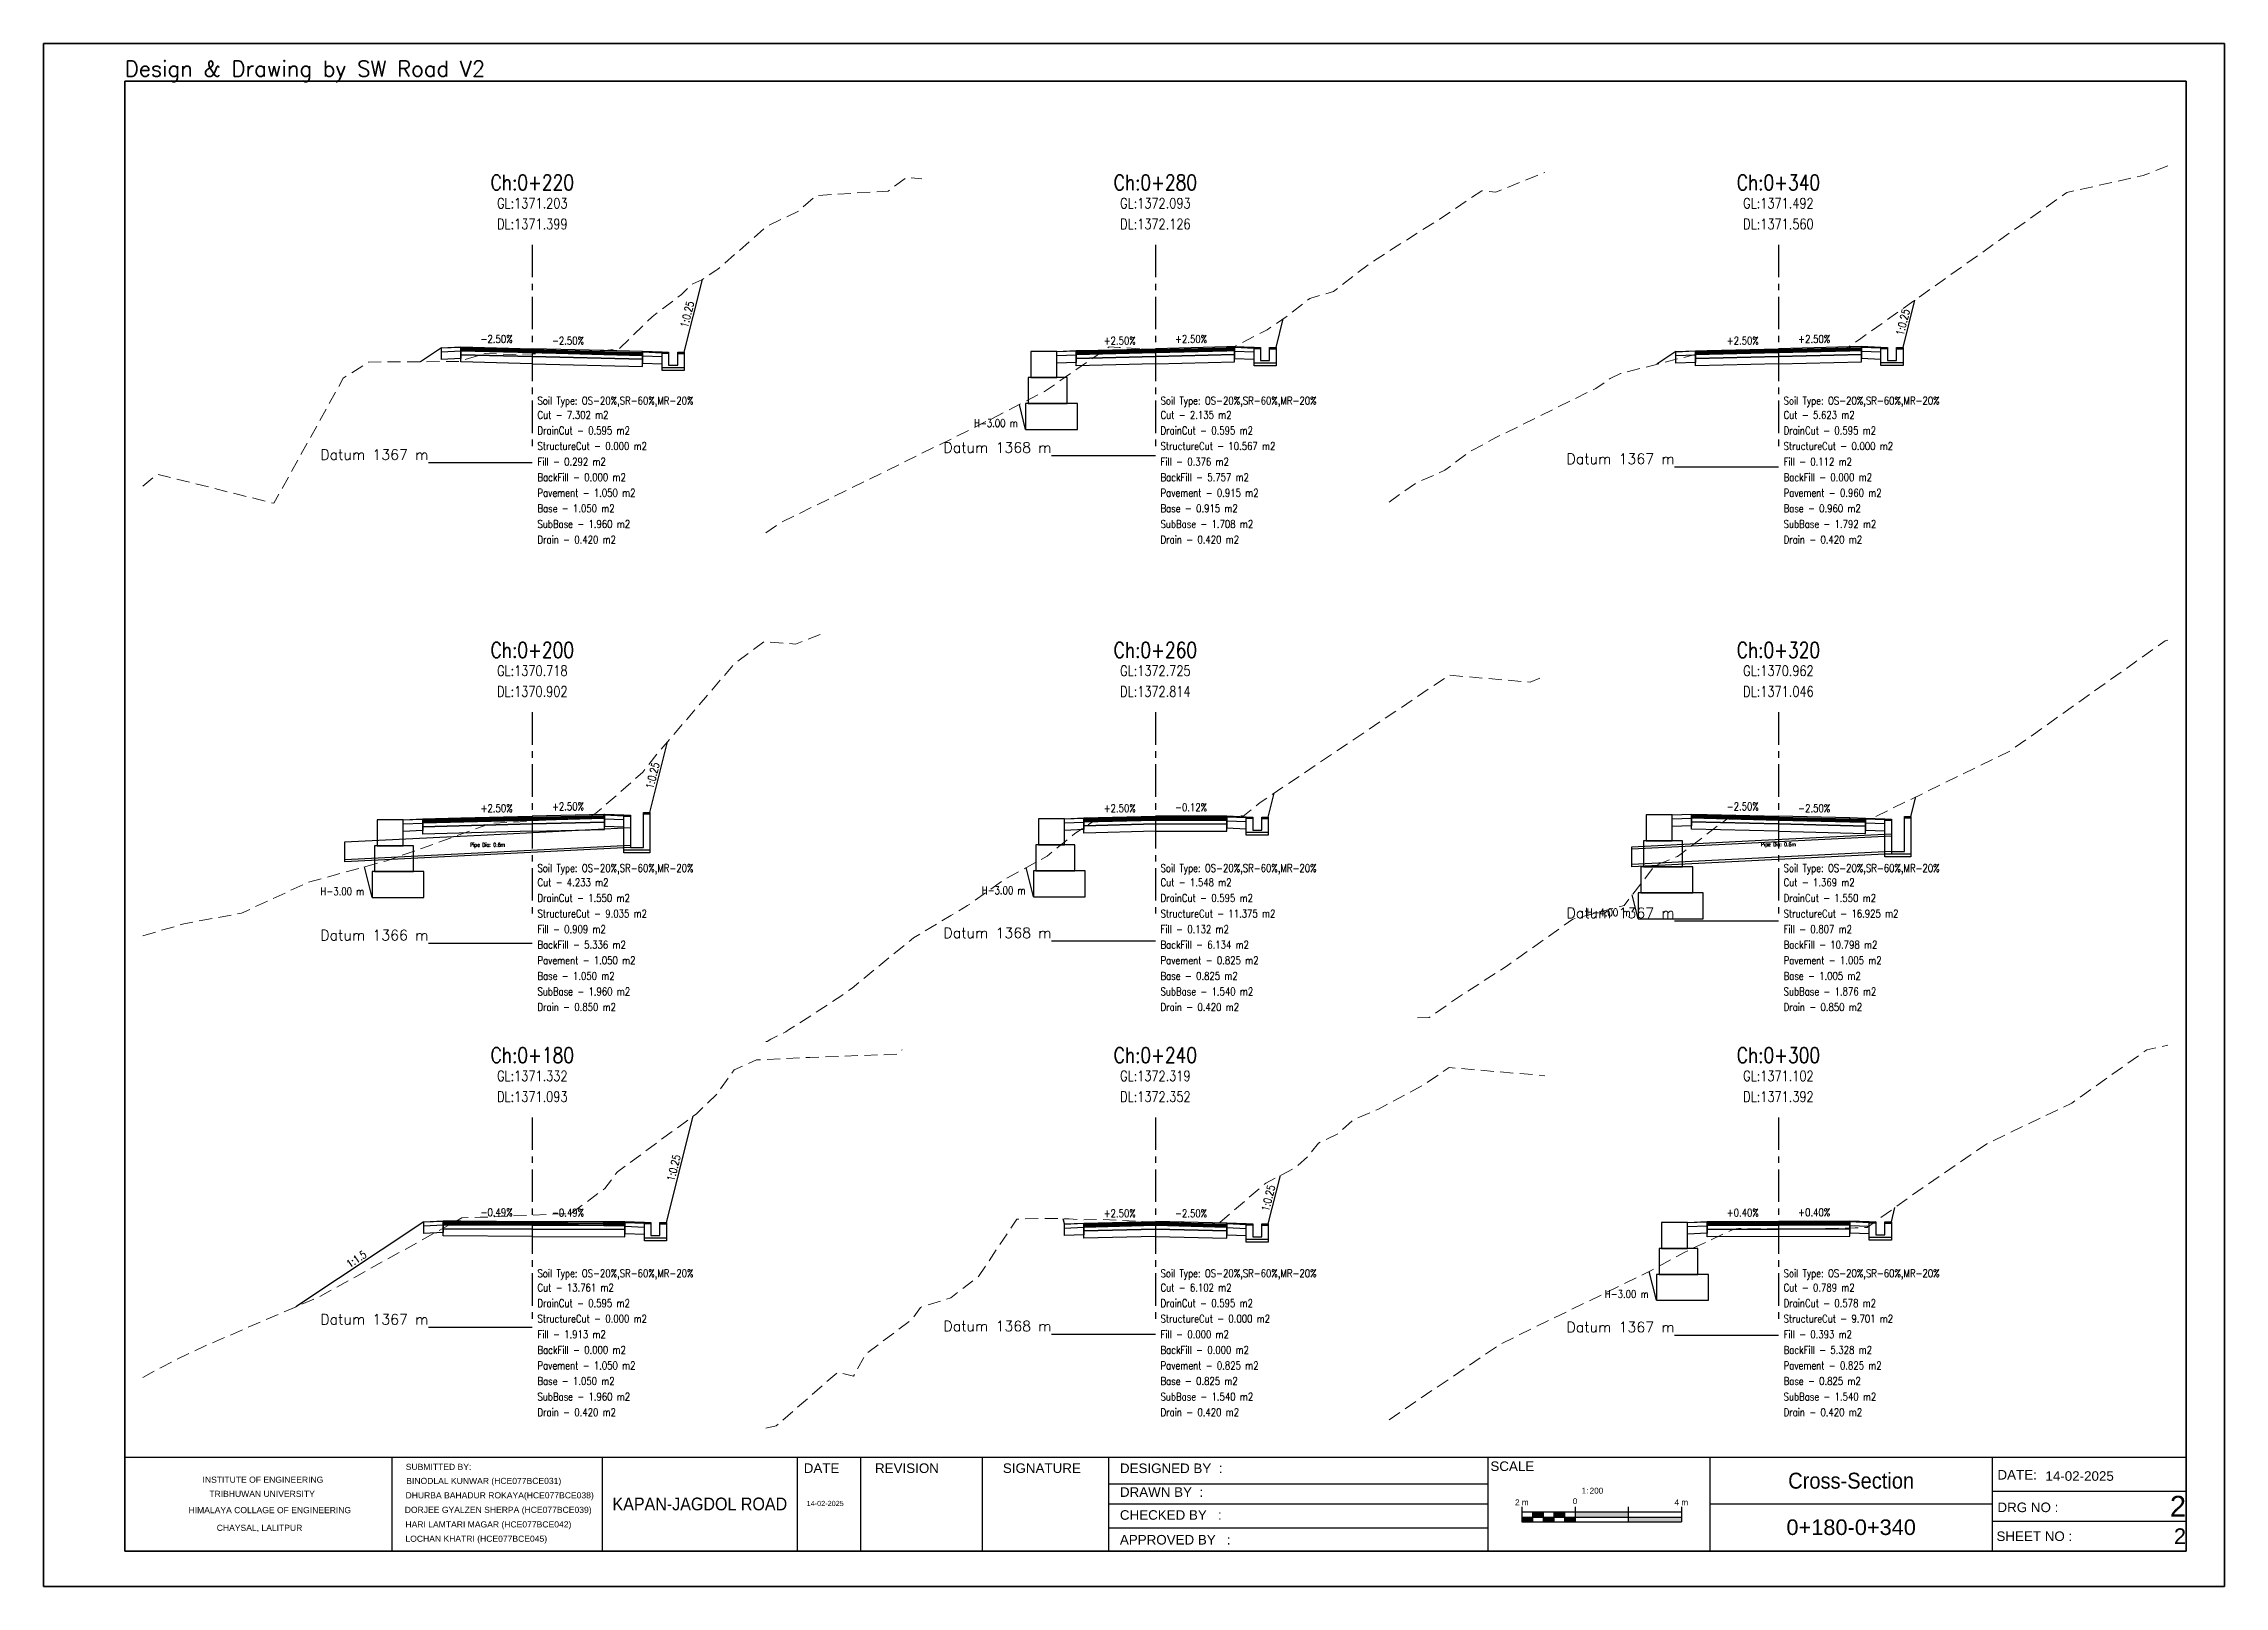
# Model space of a CAD drawing. Extents: x -19 to 1577, y -12 to 48.
# Drawn here: x 89.2 to 173.2, y -11.7 to 47.7 of the extents above; entities that cross this region are included whole.
import ezdxf
from ezdxf.enums import TextEntityAlignment as Align

# ---------------------------------------------------------------- set-up
doc = ezdxf.new("R2010")
doc.units = 0
doc.header["$MEASUREMENT"] = 0
doc.linetypes.add('Center', pattern=[2, 1.25, -0.25, 0.25, -0.25])
doc.linetypes.add('Dashed', pattern=[0.75, 0.5, -0.25])
for name, color, linetype in [('BackFill-Area', 7, 'Continuous'), ('Base', 6, 'Continuous'), ('Base-Area', 7, 'Continuous'), ('Cut-Area', 7, 'Continuous'), ('CutFillLine', 4, 'Continuous'), ('Drain', 3, 'Continuous'), ('Drain-Area', 7, 'Continuous'), ('DrainCut-Area', 7, 'Continuous'), ('ExtraWideningLayers', 7, 'Continuous'), ('Fill-Area', 7, 'Continuous'), ('Frame', 7, 'Continuous'), ('GabionRetainingWall', 140, 'Continuous'), ('Height', 7, 'Continuous'), ('L_CF_Slope', 7, 'Continuous'), ('L_Slope', 7, 'Continuous'), ('Pavement-Area', 7, 'Continuous'), ('PavementLayers', 1, 'Continuous'), ('PipeCulvert', 6, 'Continuous'), ('R_CF_Slope', 7, 'Continuous'), ('R_Slope', 7, 'Continuous'), ('Shoulder', 2, 'Continuous'), ('Soil Type', 7, 'Continuous'), ('StructureCut-Area', 7, 'Continuous'), ('SubBase', 7, 'Continuous'), ('SubBase-Area', 7, 'Continuous')]:
    doc.layers.add(name, color=color, linetype=linetype)
for name, color, linetype, lineweight in [('CenterLine', 5, 'Center', 25), ('ChainageTxt', 7, 'Continuous', 25), ('DatumLabel', 1, 'Continuous', 25), ('DLTxt', 1, 'Continuous', 25), ('GL', 104, 'Dashed', 18), ('GLTxt', 3, 'Continuous', 25)]:
    doc.layers.add(name, color=color, linetype=linetype, lineweight=lineweight)
doc.styles.add('ARIAL', font='arial.ttf')
doc.styles.get("Standard").update_dxf_attribs({"font": 'simplex.shx'})

msp = doc.modelspace()

# ---------------------------------------------------------------- texts
msp.add_text('Design & Drawing by SW Road V2', height=0.6).set_placement((92.3, 46.3), align=Align.BOTTOM_LEFT)
at = {"layer": 'BackFill-Area', "width": 0.8}
for s, p in [('BackFill - 0.000 m2', (108.2, 31.2)), ('BackFill - 5.757 m2', (132.2, 31.2)), ('BackFill - 0.000 m2', (156.2, 31.2)), ('BackFill - 5.336 m2', (108.2, 13.2)), ('BackFill - 6.134 m2', (132.2, 13.2)), ('BackFill - 10.798 m2', (156.2, 13.2)), ('BackFill - 0.000 m2', (108.2, -2.4)), ('BackFill - 0.000 m2', (132.2, -2.4)), ('BackFill - 5.328 m2', (156.2, -2.4))]:
    msp.add_text(s, height=0.3, dxfattribs=at).set_placement(p, align=Align.TOP_LEFT)
at = {"layer": 'Base-Area', "width": 0.8}
for s, p in [('Base - 1.050 m2', (108.2, 30)), ('Base - 0.915 m2', (132.2, 30)), ('Base - 0.960 m2', (156.2, 30)), ('Base - 1.050 m2', (108.2, 12)), ('Base - 0.825 m2', (132.2, 12)), ('Base - 1.005 m2', (156.2, 12)), ('Base - 1.050 m2', (108.2, -3.6)), ('Base - 0.825 m2', (132.2, -3.6)), ('Base - 0.825 m2', (156.2, -3.6))]:
    msp.add_text(s, height=0.3, dxfattribs=at).set_placement(p, align=Align.TOP_LEFT)
at = {"layer": 'ChainageTxt', "width": 0.8}
for s, p in [('Ch:0+220', (108, 42.4)), ('Ch:0+280', (132, 42.4)), ('Ch:0+340', (156, 42.4)), ('Ch:0+200', (108, 24.4)), ('Ch:0+260', (132, 24.4)), ('Ch:0+320', (156, 24.4)), ('Ch:0+180', (108, 8.8)), ('Ch:0+240', (132, 8.8)), ('Ch:0+300', (156, 8.8))]:
    msp.add_text(s, height=0.6, dxfattribs=at).set_placement(p, align=Align.MIDDLE_CENTER)
at = {"layer": 'Cut-Area', "width": 0.8}
for s, p in [('Cut - 7.302 m2', (108.2, 33.6)), ('Cut - 2.135 m2', (132.2, 33.6)), ('Cut - 5.623 m2', (156.2, 33.6)), ('Cut - 4.233 m2', (108.2, 15.6)), ('Cut - 1.548 m2', (132.2, 15.6)), ('Cut - 1.369 m2', (156.2, 15.6)), ('Cut - 13.761 m2', (108.2, 0)), ('Cut - 6.102 m2', (132.2, 0)), ('Cut - 0.789 m2', (156.2, 0))]:
    msp.add_text(s, height=0.3, dxfattribs=at).set_placement(p, align=Align.TOP_LEFT)
at = {"layer": 'DatumLabel'}
for s, p in [('Datum 1367 m', (104, 31.601)), ('Datum 1368 m', (128, 31.874)), ('Datum 1367 m', (152, 31.44)), ('Datum 1367 m', (152, 13.954)), ('Datum 1366 m', (104, 13.098)), ('Datum 1368 m', (128, 13.186)), ('Datum 1367 m', (104, -1.693)), ('Datum 1368 m', (128, -1.952)), ('Datum 1367 m', (152, -1.992))]:
    msp.add_text(s, height=0.4, dxfattribs=at).set_placement(p, align=Align.BOTTOM_RIGHT)
at = {"layer": 'DLTxt', "width": 0.8}
for s, p in [('DL:1371.399', (108, 40.8)), ('DL:1372.126', (132, 40.8)), ('DL:1371.560', (156, 40.8)), ('DL:1370.902', (108, 22.8)), ('DL:1372.814', (132, 22.8)), ('DL:1371.046', (156, 22.8)), ('DL:1371.093', (108, 7.2)), ('DL:1372.352', (132, 7.2)), ('DL:1371.392', (156, 7.2))]:
    msp.add_text(s, height=0.4, dxfattribs=at).set_placement(p, align=Align.MIDDLE_CENTER)
at = {"layer": 'Drain-Area', "width": 0.8}
for s, p in [('Drain - 0.420 m2', (108.2, 28.8)), ('Drain - 0.420 m2', (132.2, 28.8)), ('Drain - 0.420 m2', (156.2, 28.8)), ('Drain - 0.850 m2', (108.2, 10.8)), ('Drain - 0.420 m2', (132.2, 10.8)), ('Drain - 0.850 m2', (156.2, 10.8)), ('Drain - 0.420 m2', (108.2, -4.8)), ('Drain - 0.420 m2', (132.2, -4.8)), ('Drain - 0.420 m2', (156.2, -4.8))]:
    msp.add_text(s, height=0.3, dxfattribs=at).set_placement(p, align=Align.TOP_LEFT)
at = {"layer": 'DrainCut-Area', "width": 0.8}
for s, p in [('DrainCut - 0.595 m2', (108.2, 33)), ('DrainCut - 0.595 m2', (132.2, 33)), ('DrainCut - 0.595 m2', (156.2, 33)), ('DrainCut - 1.550 m2', (108.2, 15)), ('DrainCut - 0.595 m2', (132.2, 15)), ('DrainCut - 1.550 m2', (156.2, 15)), ('DrainCut - 0.595 m2', (108.2, -0.6)), ('DrainCut - 0.595 m2', (132.2, -0.6)), ('DrainCut - 0.578 m2', (156.2, -0.6))]:
    msp.add_text(s, height=0.3, dxfattribs=at).set_placement(p, align=Align.TOP_LEFT)
at = {"layer": 'Fill-Area', "width": 0.8}
for s, p in [('Fill - 0.292 m2', (108.2, 31.8)), ('Fill - 0.376 m2', (132.2, 31.8)), ('Fill - 0.112 m2', (156.2, 31.8)), ('Fill - 0.909 m2', (108.2, 13.8)), ('Fill - 0.132 m2', (132.2, 13.8)), ('Fill - 0.807 m2', (156.2, 13.8)), ('Fill - 1.913 m2', (108.2, -1.8)), ('Fill - 0.000 m2', (132.2, -1.8)), ('Fill - 0.393 m2', (156.2, -1.8))]:
    msp.add_text(s, height=0.3, dxfattribs=at).set_placement(p, align=Align.TOP_LEFT)
at = {"layer": 'GLTxt', "width": 0.8}
for s, p in [('GL:1371.203', (108, 41.6)), ('GL:1372.093', (132, 41.6)), ('GL:1371.492', (156, 41.6)), ('GL:1370.718', (108, 23.6)), ('GL:1372.725', (132, 23.6)), ('GL:1370.962', (156, 23.6)), ('GL:1371.332', (108, 8)), ('GL:1372.319', (132, 8)), ('GL:1371.102', (156, 8))]:
    msp.add_text(s, height=0.4, dxfattribs=at).set_placement(p, align=Align.MIDDLE_CENTER)
at = {"layer": 'Height', "width": 0.8}
for s, p in [('H-3.00 m', (126.7, 32.894)), ('H-3.00 m', (101.528, 14.864)), ('H-3.00 m', (127, 14.901)), ('H-4.00 m', (150.3, 14.054)), ('H-3.00 m', (151, -0.641))]:
    msp.add_text(s, height=0.3, dxfattribs=at).set_placement(p, align=Align.BOTTOM_RIGHT)
at = {"layer": 'L_CF_Slope', "width": 0.8}
msp.add_text('1:1.5', height=0.3, rotation=33.69007, dxfattribs=at).set_placement((101.357, 0.746), align=Align.BOTTOM_CENTER)
at = {"layer": 'L_Slope', "width": 0.8}
for s, p in [('-2.50%', (106.625, 36.134)), ('+2.50%', (130.625, 36.066)), ('+2.50%', (154.625, 36.066)), ('-2.50%', (154.625, 18.134)), ('+2.50%', (106.625, 18.066)), ('+2.50%', (130.625, 18.066)), ('-0.49%', (106.625, 2.507)), ('+2.50%', (130.625, 2.466)), ('+0.40%', (154.625, 2.495))]:
    msp.add_text(s, height=0.3, dxfattribs=at).set_placement(p, align=Align.BOTTOM_CENTER)
at = {"layer": 'Pavement-Area', "width": 0.8}
for s, p in [('Pavement - 1.050 m2', (108.2, 30.6)), ('Pavement - 0.915 m2', (132.2, 30.6)), ('Pavement - 0.960 m2', (156.2, 30.6)), ('Pavement - 1.050 m2', (108.2, 12.6)), ('Pavement - 0.825 m2', (132.2, 12.6)), ('Pavement - 1.005 m2', (156.2, 12.6)), ('Pavement - 1.050 m2', (108.2, -3)), ('Pavement - 0.825 m2', (132.2, -3)), ('Pavement - 0.825 m2', (156.2, -3))]:
    msp.add_text(s, height=0.3, dxfattribs=at).set_placement(p, align=Align.TOP_LEFT)
at = {"layer": 'PipeCulvert', "width": 0.8}
for p in [(106.278, 16.899), (156, 16.915)]:
    msp.add_text('Pipe Dia: 0.6m', height=0.15, dxfattribs=at).set_placement(p, align=Align.MIDDLE_CENTER)
at = {"layer": 'R_CF_Slope', "width": 0.8}
for p in [(114.2, 37.264), (161.027, 36.959), (112.869, 19.504), (113.68, 4.4), (136.583, 3.235)]:
    msp.add_text('1:0.25', height=0.3, rotation=75.96376, dxfattribs=at).set_placement(p, align=Align.BOTTOM_CENTER)
at = {"layer": 'R_Slope', "width": 0.8}
for s, p in [('-2.50%', (109.375, 36.066)), ('+2.50%', (133.375, 36.134)), ('+2.50%', (157.375, 36.134)), ('+2.50%', (109.375, 18.134)), ('-0.12%', (133.375, 18.098)), ('-2.50%', (157.375, 18.066)), ('-0.49%', (109.375, 2.493)), ('-2.50%', (133.375, 2.466)), ('+0.40%', (157.375, 2.505))]:
    msp.add_text(s, height=0.3, dxfattribs=at).set_placement(p, align=Align.BOTTOM_CENTER)
at = {"layer": 'Soil Type', "width": 0.8}
for p in [(108.2, 34), (132.2, 34), (156.2, 34), (108.2, 16), (132.2, 16), (156.2, 16), (108.2, 0.4), (132.2, 0.4), (156.2, 0.4)]:
    msp.add_text('Soil Type: OS-20%,SR-60%,MR-20%', height=0.3, dxfattribs=at).set_placement(p, align=Align.MIDDLE_LEFT)
at = {"layer": 'StructureCut-Area', "width": 0.8}
for s, p in [('StructureCut - 0.000 m2', (108.2, 32.4)), ('StructureCut - 10.567 m2', (132.2, 32.4)), ('StructureCut - 0.000 m2', (156.2, 32.4)), ('StructureCut - 9.035 m2', (108.2, 14.4)), ('StructureCut - 11.375 m2', (132.2, 14.4)), ('StructureCut - 16.925 m2', (156.2, 14.4)), ('StructureCut - 0.000 m2', (108.2, -1.2)), ('StructureCut - 0.000 m2', (132.2, -1.2)), ('StructureCut - 9.701 m2', (156.2, -1.2))]:
    msp.add_text(s, height=0.3, dxfattribs=at).set_placement(p, align=Align.TOP_LEFT)
at = {"layer": 'SubBase-Area', "width": 0.8}
for s, p in [('SubBase - 1.960 m2', (108.2, 29.4)), ('SubBase - 1.708 m2', (132.2, 29.4)), ('SubBase - 1.792 m2', (156.2, 29.4)), ('SubBase - 1.960 m2', (108.2, 11.4)), ('SubBase - 1.540 m2', (132.2, 11.4)), ('SubBase - 1.876 m2', (156.2, 11.4)), ('SubBase - 1.960 m2', (108.2, -4.2)), ('SubBase - 1.540 m2', (132.2, -4.2)), ('SubBase - 1.540 m2', (156.2, -4.2))]:
    msp.add_text(s, height=0.3, dxfattribs=at).set_placement(p, align=Align.TOP_LEFT)

# ---------------------------------------------------------------- blocks, each defined once
blk = doc.blocks.new('SheetA3-1')
at = {"layer": 'Frame', "color": 6, "linetype": 'Continuous', "lineweight": 35}
for p, q in [((397, 0), (0, 0)), ((0, 0), (0, -283)), ((397, -283), (397, 0)), ((0, -283), (397, -283))]:
    blk.add_line(p, q, dxfattribs=at)
at = {"layer": 'Frame', "linetype": 'Continuous', "lineweight": 30}
for p, q in [((397, -264.94), (0, -264.94)), ((51.51, -282.86), (51.51, -264.94)), ((91.94, -264.94), (91.94, -282.86)), ((129.6, -282.86), (129.6, -264.94)), ((141.75, -282.86), (141.75, -264.94)), ((165.2, -282.86), (165.2, -264.94)), ((189.51, -282.86), (189.51, -264.94)), ((262.53, -264.94), (262.53, -282.86)), ((305.32, -282.86), (305.32, -264.94)), ((359.69, -264.94), (359.69, -282.86)), ((189.51, -270.06), (262.53, -270.06)), ((359.69, -271.47), (397, -271.47)), ((189.51, -273.9), (262.53, -273.9)), ((305.32, -273.9), (359.69, -273.9)), ((189.51, -278.48), (262.53, -278.48)), ((359.69, -277.21), (397, -277.21))]:
    blk.add_line(p, q, dxfattribs=at)
at = {"layer": 'Frame', "color": 7, "linetype": 'Continuous'}
for p, q in [((269.08, -274.49), (269.08, -277.35)), ((299.8, -275.51), (269.08, -275.51)), ((269.08, -276.43), (299.8, -276.43)), ((271.13, -275.51), (271.13, -277.35)), ((273.18, -275.51), (273.18, -277.35)), ((275.23, -275.51), (275.23, -277.35)), ((277.28, -275.51), (277.28, -277.35)), ((279.32, -274.49), (279.32, -277.35)), ((289.56, -274.49), (289.56, -277.35)), ((299.8, -274.49), (299.8, -277.35)), ((269.08, -277.35), (299.8, -277.35))]:
    blk.add_line(p, q, dxfattribs=at)
at = {"layer": 'Frame', "color": 6, "linetype": 'Continuous', "lineweight": 35}
blk.add_lwpolyline([(-15.62, -289.77), (404.38, -289.77), (404.38, 7.23), (-15.62, 7.23)], close=True, dxfattribs=at)
at = {"layer": 'Frame', "color": 7, "linetype": 'Continuous'}
for points in [[(269.08, -276.43), (269.08, -277.35), (271.13, -276.43), (271.13, -277.35)], [(271.13, -275.51), (271.13, -276.43), (273.18, -275.51), (273.18, -276.43)], [(273.18, -276.43), (273.18, -277.35), (275.23, -276.43), (275.23, -277.35)], [(275.23, -276.43), (275.23, -275.51), (277.28, -276.43), (277.28, -275.51)], [(277.28, -276.43), (277.28, -277.35), (279.32, -276.43), (279.32, -277.35)], [(279.32, -276.43), (279.32, -275.51), (289.56, -276.43), (289.56, -275.51)], [(289.56, -276.43), (289.56, -277.35), (299.8, -276.43), (299.8, -277.35)]]:
    blk.add_solid(points, dxfattribs=at)
at = {"color": 1, "style": 'ARIAL'}
for tag, height, p in [('DWGNUM', 4, (397, -274.34)), ('SHEETNUM', 3, (397, -280.11))]:
    blk.add_attdef(tag, text='', height=height, dxfattribs=at).set_placement(p, align=Align.MIDDLE_RIGHT)
at = {"style": 'ARIAL'}
blk.add_attdef('CHRANGE', text='', height=3, dxfattribs=at).set_placement((332.51, -278.38), align=Align.MIDDLE_CENTER)
at = {"layer": 'Frame', "linetype": 'Continuous', "style": 'ARIAL'}
for s, height, p in [('INSTITUTE OF ENGINEERING', 1.1795, (26.62, -269.82)), ('SCALE ', 1.843, (267.6, -267.56))]:
    blk.add_text(s, height=height, dxfattribs=at).set_placement(p, align=Align.CENTER)
for s, height, p in [('SUBMITTED BY:', 1.1795, (54.13, -267.35)), ('DATE', 1.843, (130.78, -267.94)), ('REVISION', 1.843, (144.51, -267.94)), ('SIGNATURE', 1.843, (169.13, -267.94)), ('DESIGNED BY  :', 1.8429, (191.67, -267.96)), ('DHURBA BAHADUR ROKAYA(HCE077BCE038)', 1.1795, (54.09, -272.83)), ('BINODLAL KUNWAR (HCE077BCE031)', 1.1795, (54.23, -270.06)), ('DRAWN BY  :', 1.8429, (191.67, -272.54)), ('DORJEE GYALZEN SHERPA (HCE077BCE039)', 1.1795, (53.94, -275.63)), ('HARI LAMTARI MAGAR (HCE077BCE042)', 1.1795, (54.07, -278.43)), ('14-02-2025', 1, (131.34, -274.31)), ('CHECKED BY   :', 1.8429, (191.67, -276.95)), ('LOCHAN KHATRI (HCE077BCE045)', 1.1795, (54.07, -281.19)), ('APPROVED BY   :', 1.8429, (191.67, -281.72))]:
    blk.add_text(s, height=height, dxfattribs=at).set_placement(p)
at = {"layer": 'Frame', "color": 7, "linetype": 'Continuous', "style": 'ARIAL'}
for s, height, p in [('DATE:', 1.843, (360.68, -269.21)), ('14-02-2025', 1.843, (369.92, -269.45)), ('DRG NO : ', 1.843, (360.68, -275.48)), ('SHEET NO : ', 1.8429, (360.49, -281.04))]:
    blk.add_text(s, height=height, dxfattribs=at).set_placement(p)
at = {"layer": 'Frame', "linetype": 'Continuous', "style": 'ARIAL'}
for s, p in [('TRIBHUWAN UNIVERSITY', (26.46, -271.96)), ('HIMALAYA COLLAGE OF ENGINEERING', (27.95, -275.09)), ('CHAYSAL, LALITPUR', (25.97, -278.6))]:
    blk.add_text(s, height=1.1795, dxfattribs=at).set_placement(p, align=Align.MIDDLE)
at = {"layer": 'Frame', "color": 7, "linetype": 'Continuous', "style": 'ARIAL'}
for s, height, p in [('0', 1.13, (279.32, -273.93)), ('1: ', 1.126, (281.48, -271.89))]:
    blk.add_text(s, height=height, dxfattribs=at).set_placement(p, align=Align.CENTER)
at = {"layer": 'Frame', "linetype": 'Continuous', "lineweight": 30, "style": 'ARIAL', "width": 0.9}
for tag, height, p in [('DWGNAME', 3.07, (332.51, -269.42)), ('KAPAN-JAGDOLROAD', 2.46, (110.77, -273.9))]:
    blk.add_attdef(tag, text='', height=height, dxfattribs=at).set_placement(p, align=Align.MIDDLE_CENTER)
at = {"layer": 'Frame', "color": 7, "linetype": 'Continuous', "style": 'ARIAL'}
blk.add_attdef('HSCALE', (282.14, -271.91), '', height=1.13, dxfattribs=at)
for tag, p in [('V1', (269.08, -274.49)), ('V2', (299.8, -274.49))]:
    blk.add_attdef(tag, text='', height=1.13, dxfattribs=at).set_placement(p, align=Align.BOTTOM_CENTER)

# ---------------------------------------------------------------- linework, layer by layer
at = {"layer": 'Base'}
for points in [[(108, 35.85), (108, 35.7), (105.25, 35.769), (105.25, 35.769), (105.25, 35.919), (108, 35.85)], [(108, 35.85), (108, 35.7), (112.25, 35.594), (112.25, 35.594), (112.25, 35.744), (108, 35.85)], [(132, 35.85), (132, 35.7), (128.95, 35.624), (128.95, 35.624), (128.95, 35.774), (132, 35.85)], [(132, 35.85), (132, 35.7), (135.05, 35.776), (135.05, 35.776), (135.05, 35.926), (132, 35.85)], [(156, 35.85), (156, 35.7), (152.8, 35.62), (152.8, 35.62), (152.8, 35.77), (156, 35.85)], [(156, 35.85), (156, 35.7), (159.2, 35.78), (159.2, 35.78), (159.2, 35.93), (156, 35.85)], [(108, 17.85), (108, 17.7), (103.778, 17.594), (103.778, 17.594), (103.778, 17.744), (108, 17.85)], [(108, 17.85), (108, 17.7), (110.778, 17.769), (110.778, 17.769), (110.778, 17.919), (108, 17.85)], [(132, 17.85), (132, 17.7), (129.25, 17.631), (129.25, 17.631), (129.25, 17.781), (132, 17.85)], [(132, 17.85), (132, 17.7), (134.75, 17.697), (134.75, 17.697), (134.75, 17.847), (132, 17.85)], [(156, 17.85), (156, 17.7), (152.65, 17.784), (152.65, 17.784), (152.65, 17.934), (156, 17.85)], [(156, 17.85), (156, 17.7), (159.35, 17.616), (159.35, 17.616), (159.35, 17.766), (156, 17.85)], [(108, 2.25), (108, 2.1), (104.568, 2.117), (104.568, 2.117), (104.568, 2.267), (108, 2.25)], [(108, 2.25), (108, 2.1), (111.568, 2.082), (111.568, 2.082), (111.568, 2.232), (108, 2.25)], [(132, 2.25), (132, 2.1), (129.25, 2.031), (129.25, 2.031), (129.25, 2.181), (132, 2.25)], [(132, 2.25), (132, 2.1), (134.75, 2.031), (134.75, 2.031), (134.75, 2.181), (132, 2.25)], [(156, 2.25), (156, 2.1), (153.25, 2.089), (153.25, 2.089), (153.25, 2.239), (156, 2.25)], [(156, 2.25), (156, 2.1), (158.75, 2.111), (158.75, 2.111), (158.75, 2.261), (156, 2.25)]]:
    msp.add_lwpolyline(points, dxfattribs=at)
at = {"layer": 'CenterLine'}
for p, q in [((108, 40), (108, 32)), ((132, 40), (132, 32)), ((156, 40), (156, 32)), ((108, 22), (108, 14)), ((132, 22), (132, 14)), ((156, 22), (156, 14)), ((108, 6.4), (108, -1.6)), ((132, 6.4), (132, -1.6)), ((156, 6.4), (156, -1.6))]:
    msp.add_line(p, q, dxfattribs=at)
at = {"layer": 'CutFillLine'}
for points in [[(113.85, 35.864), (114.55, 38.665)], [(160.8, 36.05), (161.255, 37.869)], [(136.65, 36.046), (136.925, 37.148)], [(104.5, 36.039), (103.689, 35.498)], [(152.05, 35.89), (151.313, 35.399)], [(127, 32.894), (126.761, 33.85)], [(112.528, 18.139), (113.211, 20.868)], [(136.35, 17.967), (136.581, 18.89)], [(161.1, 17.986), (161.288, 18.74)], [(101.828, 14.864), (101.532, 16.049)], [(127.3, 14.901), (127.02, 16.02)], [(150.6, 14.054), (150.371, 14.97)], [(113.168, 2.352), (114.192, 6.447)], [(136.35, 2.301), (136.817, 4.168)], [(160.35, 2.381), (160.488, 2.933)], [(103.818, 2.387), (98.896, -0.894)], [(128.5, 2.301), (128.45, 2.5)], [(151.3, -0.641), (151.022, 0.469)]]:
    msp.add_lwpolyline(points, dxfattribs=at)
at = {"layer": 'DatumLabel'}
for p, q in [((108, 31.601), (104, 31.601)), ((132, 31.874), (128, 31.874)), ((156, 31.44), (152, 31.44)), ((156, 13.954), (152, 13.954)), ((108, 13.098), (104, 13.098)), ((132, 13.186), (128, 13.186)), ((108, -1.693), (104, -1.693)), ((132, -1.952), (128, -1.952)), ((156, -1.992), (152, -1.992))]:
    msp.add_line(p, q, dxfattribs=at)
at = {"layer": 'Drain'}
for points in [[(113, 35.864), (113.25, 35.864), (113.25, 35.814), (113.25, 35.364), (113.6, 35.364), (113.6, 35.814), (113.6, 35.864), (113.85, 35.864), (113.85, 35.814), (113.85, 35.364), (113.85, 35.264), (113.85, 35.164), (113, 35.164), (113, 35.264), (113, 35.364), (113, 35.814), (113, 35.864)], [(113.25, 35.814), (113, 35.814)], [(113.6, 35.814), (113.85, 35.814)], [(135.8, 36.046), (136.05, 36.046), (136.05, 35.996), (136.05, 35.546), (136.4, 35.546), (136.4, 35.996), (136.4, 36.046), (136.65, 36.046), (136.65, 35.996), (136.65, 35.546), (136.65, 35.446), (136.65, 35.346), (135.8, 35.346), (135.8, 35.446), (135.8, 35.546), (135.8, 35.996), (135.8, 36.046)], [(136.05, 35.996), (135.8, 35.996)], [(136.65, 35.446), (135.8, 35.446)], [(136.4, 35.996), (136.65, 35.996)], [(159.95, 36.05), (160.2, 36.05), (160.2, 36), (160.2, 35.55), (160.55, 35.55), (160.55, 36), (160.55, 36.05), (160.8, 36.05), (160.8, 36), (160.8, 35.55), (160.8, 35.45), (160.8, 35.35), (159.95, 35.35), (159.95, 35.45), (159.95, 35.55), (159.95, 36), (159.95, 36.05)], [(160.2, 36), (159.95, 36)], [(160.8, 35.45), (159.95, 35.45)], [(160.55, 36), (160.8, 36)], [(113.85, 35.264), (113, 35.264)], [(111.528, 18.039), (111.778, 18.039), (111.778, 17.989), (111.778, 16.789), (112.278, 16.789), (112.278, 18.089), (112.278, 18.139), (112.528, 18.139), (112.528, 18.089), (112.528, 16.789), (112.528, 16.689), (112.528, 16.589), (111.528, 16.589), (111.528, 16.689), (111.528, 16.789), (111.528, 17.989), (111.528, 18.039)], [(111.778, 17.989), (111.528, 17.989)], [(112.278, 18.089), (112.528, 18.089)], [(135.5, 17.967), (135.75, 17.967), (135.75, 17.917), (135.75, 17.467), (136.1, 17.467), (136.1, 17.917), (136.1, 17.967), (136.35, 17.967), (136.35, 17.917), (136.35, 17.467), (136.35, 17.367), (136.35, 17.267), (135.5, 17.267), (135.5, 17.367), (135.5, 17.467), (135.5, 17.917), (135.5, 17.967)], [(135.75, 17.917), (135.5, 17.917)], [(136.1, 17.917), (136.35, 17.917)], [(160.1, 17.886), (160.35, 17.886), (160.35, 17.836), (160.35, 16.636), (160.85, 16.636), (160.85, 17.936), (160.85, 17.986), (161.1, 17.986), (161.1, 17.936), (161.1, 16.636), (161.1, 16.536), (161.1, 16.436), (160.1, 16.436), (160.1, 16.536), (160.1, 16.636), (160.1, 17.836), (160.1, 17.886)], [(160.35, 17.836), (160.1, 17.836)], [(160.85, 17.936), (161.1, 17.936)], [(136.35, 17.367), (135.5, 17.367)], [(112.528, 16.689), (111.528, 16.689)], [(161.1, 16.536), (160.1, 16.536)], [(112.318, 2.352), (112.568, 2.352), (112.568, 2.302), (112.568, 1.852), (112.918, 1.852), (112.918, 2.302), (112.918, 2.352), (113.168, 2.352), (113.168, 2.302), (113.168, 1.852), (113.168, 1.752), (113.168, 1.652), (112.318, 1.652), (112.318, 1.752), (112.318, 1.852), (112.318, 2.302), (112.318, 2.352)], [(112.568, 2.302), (112.318, 2.302)], [(113.168, 1.752), (112.318, 1.752)], [(112.918, 2.302), (113.168, 2.302)], [(135.5, 2.301), (135.75, 2.301), (135.75, 2.251), (135.75, 1.801), (136.1, 1.801), (136.1, 2.251), (136.1, 2.301), (136.35, 2.301), (136.35, 2.251), (136.35, 1.801), (136.35, 1.701), (136.35, 1.601), (135.5, 1.601), (135.5, 1.701), (135.5, 1.801), (135.5, 2.251), (135.5, 2.301)], [(135.75, 2.251), (135.5, 2.251)], [(136.35, 1.701), (135.5, 1.701)], [(136.1, 2.251), (136.35, 2.251)], [(159.5, 2.381), (159.75, 2.381), (159.75, 2.331), (159.75, 1.881), (160.1, 1.881), (160.1, 2.331), (160.1, 2.381), (160.35, 2.381), (160.35, 2.331), (160.35, 1.881), (160.35, 1.781), (160.35, 1.681), (159.5, 1.681), (159.5, 1.781), (159.5, 1.881), (159.5, 2.331), (159.5, 2.381)], [(159.75, 2.331), (159.5, 2.331)], [(160.35, 1.781), (159.5, 1.781)], [(160.1, 2.331), (160.35, 2.331)]]:
    msp.add_lwpolyline(points, dxfattribs=at)
at = {"layer": 'ExtraWideningLayers'}
for points in [[(110.75, 35.931), (110.75, 35.881), (112.25, 35.844), (112.25, 35.844), (112.25, 35.894), (110.75, 35.931)], [(110.75, 35.881), (110.75, 35.831), (112.25, 35.794), (112.25, 35.794), (112.25, 35.844), (110.75, 35.881)], [(110.75, 35.831), (110.75, 35.781), (112.25, 35.744), (112.25, 35.744), (112.25, 35.794), (110.75, 35.831)], [(129.25, 35.931), (129.25, 35.881), (128.95, 35.874), (128.95, 35.874), (128.95, 35.924), (129.25, 35.931)], [(129.25, 35.881), (129.25, 35.831), (128.95, 35.824), (128.95, 35.824), (128.95, 35.874), (129.25, 35.881)], [(129.25, 35.831), (129.25, 35.781), (128.95, 35.774), (128.95, 35.774), (128.95, 35.824), (129.25, 35.831)], [(134.75, 36.069), (134.75, 36.019), (135.05, 36.026), (135.05, 36.026), (135.05, 36.076), (134.75, 36.069)], [(134.75, 36.019), (134.75, 35.969), (135.05, 35.976), (135.05, 35.976), (135.05, 36.026), (134.75, 36.019)], [(134.75, 35.969), (134.75, 35.919), (135.05, 35.926), (135.05, 35.926), (135.05, 35.976), (134.75, 35.969)], [(153.25, 35.931), (153.25, 35.881), (152.8, 35.87), (152.8, 35.87), (152.8, 35.92), (153.25, 35.931)], [(153.25, 35.881), (153.25, 35.831), (152.8, 35.82), (152.8, 35.82), (152.8, 35.87), (153.25, 35.881)], [(153.25, 35.831), (153.25, 35.781), (152.8, 35.77), (152.8, 35.77), (152.8, 35.82), (153.25, 35.831)], [(158.75, 36.069), (158.75, 36.019), (159.2, 36.03), (159.2, 36.03), (159.2, 36.08), (158.75, 36.069)], [(158.75, 36.019), (158.75, 35.969), (159.2, 35.98), (159.2, 35.98), (159.2, 36.03), (158.75, 36.019)], [(158.75, 35.969), (158.75, 35.919), (159.2, 35.93), (159.2, 35.93), (159.2, 35.98), (158.75, 35.969)], [(105.25, 17.931), (105.25, 17.881), (103.778, 17.844), (103.778, 17.844), (103.778, 17.894), (105.25, 17.931)], [(105.25, 17.881), (105.25, 17.831), (103.778, 17.794), (103.778, 17.794), (103.778, 17.844), (105.25, 17.881)], [(105.25, 17.831), (105.25, 17.781), (103.778, 17.744), (103.778, 17.744), (103.778, 17.794), (105.25, 17.831)], [(110.75, 18.069), (110.75, 18.019), (110.778, 18.019), (110.778, 18.019), (110.778, 18.069), (110.75, 18.069)], [(110.75, 18.019), (110.75, 17.969), (110.778, 17.969), (110.778, 17.969), (110.778, 18.019), (110.75, 18.019)], [(110.75, 17.969), (110.75, 17.919), (110.778, 17.919), (110.778, 17.919), (110.778, 17.969), (110.75, 17.969)], [(153.25, 18.069), (153.25, 18.019), (152.65, 18.034), (152.65, 18.034), (152.65, 18.084), (153.25, 18.069)], [(153.25, 18.019), (153.25, 17.969), (152.65, 17.984), (152.65, 17.984), (152.65, 18.034), (153.25, 18.019)], [(153.25, 17.969), (153.25, 17.919), (152.65, 17.934), (152.65, 17.934), (152.65, 17.984), (153.25, 17.969)], [(158.75, 17.931), (158.75, 17.881), (159.35, 17.866), (159.35, 17.866), (159.35, 17.916), (158.75, 17.931)], [(158.75, 17.881), (158.75, 17.831), (159.35, 17.816), (159.35, 17.816), (159.35, 17.866), (158.75, 17.881)], [(158.75, 17.831), (158.75, 17.781), (159.35, 17.766), (159.35, 17.766), (159.35, 17.816), (158.75, 17.831)], [(105.25, 2.414), (105.25, 2.364), (104.568, 2.367), (104.568, 2.367), (104.568, 2.417), (105.25, 2.414)], [(105.25, 2.364), (105.25, 2.314), (104.568, 2.317), (104.568, 2.317), (104.568, 2.367), (105.25, 2.364)], [(105.25, 2.314), (105.25, 2.264), (104.568, 2.267), (104.568, 2.267), (104.568, 2.317), (105.25, 2.314)], [(110.75, 2.386), (110.75, 2.336), (111.568, 2.332), (111.568, 2.332), (111.568, 2.382), (110.75, 2.386)], [(110.75, 2.336), (110.75, 2.286), (111.568, 2.282), (111.568, 2.282), (111.568, 2.332), (110.75, 2.336)], [(110.75, 2.286), (110.75, 2.236), (111.568, 2.232), (111.568, 2.232), (111.568, 2.282), (110.75, 2.286)]]:
    msp.add_lwpolyline(points, dxfattribs=at)
at = {"layer": 'GabionRetainingWall'}
for points in [[(128.2, 35.894), (127.2, 35.894), (127.2, 34.894), (128.2, 34.894), (128.2, 35.894)], [(128.6, 34.894), (127.1, 34.894), (127.1, 33.894), (128.6, 33.894), (128.6, 34.894)], [(129, 33.894), (127, 33.894), (127, 32.894), (129, 32.894), (129, 33.894)], [(103.028, 17.864), (102.028, 17.864), (102.028, 16.864), (103.028, 16.864), (103.028, 17.864)], [(128.5, 17.901), (127.5, 17.901), (127.5, 16.901), (128.5, 16.901), (128.5, 17.901)], [(151.9, 18.054), (150.9, 18.054), (150.9, 17.054), (151.9, 17.054), (151.9, 18.054)], [(103.428, 16.864), (101.928, 16.864), (101.928, 15.864), (103.428, 15.864), (103.428, 16.864)], [(128.9, 16.901), (127.4, 16.901), (127.4, 15.901), (128.9, 15.901), (128.9, 16.901)], [(152.3, 17.054), (150.8, 17.054), (150.8, 16.054), (152.3, 16.054), (152.3, 17.054)], [(152.7, 16.054), (150.7, 16.054), (150.7, 15.054), (152.7, 15.054), (152.7, 16.054)], [(103.828, 15.864), (101.828, 15.864), (101.828, 14.864), (103.828, 14.864), (103.828, 15.864)], [(129.3, 15.901), (127.3, 15.901), (127.3, 14.901), (129.3, 14.901), (129.3, 15.901)], [(153.1, 15.054), (150.6, 15.054), (150.6, 14.054), (153.1, 14.054), (153.1, 15.054)], [(152.5, 2.359), (151.5, 2.359), (151.5, 1.359), (152.5, 1.359), (152.5, 2.359)], [(152.9, 1.359), (151.4, 1.359), (151.4, 0.359), (152.9, 0.359), (152.9, 1.359)], [(153.3, 0.359), (151.3, 0.359), (151.3, -0.641), (153.3, -0.641), (153.3, 0.359)]]:
    msp.add_lwpolyline(points, dxfattribs=at)
at = {"layer": 'GL', "flags": 128}
for points in [[(141, 30.096), (142.033, 30.823), (143.152, 31.318), (144.107, 32.036), (145.139, 32.589), (148.963, 34.467), (149.522, 34.857), (149.915, 35.041), (153.148, 35.868), (153.279, 35.897), (153.363, 35.887), (155.993, 35.931), (156, 35.931), (158.444, 35.901), (159.173, 36.393), (167.107, 42.016), (170.046, 42.664), (171, 43.039)], [(93, 30.705), (93.557, 31.165), (98.05, 30.046), (100.714, 34.86), (101.693, 35.485), (104.468, 35.503), (105.222, 35.506), (105.366, 35.571), (106.194, 35.818), (107.246, 35.782), (108, 35.804), (108.979, 35.834), (109.817, 35.822), (110.069, 35.828), (111.362, 36), (112.611, 37.23), (113.746, 38.087), (114.182, 38.503), (114.533, 38.653), (115.067, 39.016), (115.15, 39.061), (117.029, 40.704), (118.248, 41.297), (118.938, 41.899), (121.709, 42.071), (122.415, 42.592), (123, 42.544)], [(117, 28.914), (117.559, 29.298), (124.919, 32.907), (126.319, 33.623), (127.73, 34.35), (130.22, 36.071), (130.601, 36.046), (132, 35.966), (132.876, 35.916), (134.972, 36.042), (136.311, 36.731), (137.095, 37.264), (137.95, 37.934), (138.855, 38.197), (140.207, 39.244), (142.303, 40.589), (142.941, 40.99), (144.573, 42.077), (145.117, 42.031), (147, 42.787)], [(93, 13.397), (94.582, 13.855), (96.804, 14.269), (99.377, 15.457), (102.35, 16.273), (103.446, 16.656), (106.438, 17.734), (107.152, 17.756), (108, 17.816), (108.234, 17.833), (109.999, 17.933), (110.109, 17.951), (110.45, 18.118), (110.817, 18.428), (112.256, 19.691), (112.822, 20.416), (115.809, 23.894), (116.937, 24.723), (118.143, 24.626), (119.159, 25.023)], [(142.097, 10.232), (142.545, 10.25), (143.788, 11.105), (145.513, 12.214), (148.076, 14.03), (150.062, 14.566), (151.227, 16.087), (152.113, 16.451), (152.253, 16.556), (154.131, 17.979), (155.46, 17.928), (156, 17.916), (157.684, 17.88), (158.547, 17.876), (159.17, 17.888), (159.573, 17.905), (164.91, 20.503), (170.901, 24.757), (171, 24.779)], [(117, 9.319), (117.043, 9.321), (117.184, 9.417), (117.614, 9.625), (117.691, 9.664), (117.767, 9.703), (117.908, 9.801), (118.232, 9.99), (119.925, 11.102), (120.315, 11.384), (122.682, 13.312), (124.127, 14.177), (124.768, 14.558), (126.172, 15.556), (127.83, 16.462), (128.9, 17.329), (129.883, 17.997), (130.015, 17.929), (130.964, 17.924), (132, 17.912), (132.187, 17.909), (132.332, 17.91), (134.321, 17.985), (135.349, 18.01), (135.365, 17.992), (136.043, 18.528), (143.316, 23.427), (146.434, 23.161), (147, 23.386)], [(93, -3.612), (93.752, -3.202), (94.183, -2.973), (95.404, -2.391), (99.804, -0.505), (105.287, 2.536), (105.993, 2.555), (107.837, 2.632), (108, 2.639), (109.118, 2.686), (109.505, 2.707), (110.791, 3.664), (111.283, 4.31), (114.325, 6.545), (115.105, 7.303), (115.775, 8.231), (116.638, 8.617), (118.692, 8.713), (122.074, 8.835), (122.245, 9.009)], [(141, -5.244), (145.294, -2.323), (151.098, 0.506), (152.393, 1.218), (154.286, 2.097), (154.465, 2.13), (155.524, 2.112), (156, 2.11), (157.137, 2.104), (158.959, 2.146), (159.414, 2.165), (161.629, 3.749), (164.026, 5.387), (167.298, 6.954), (170.193, 9.008), (171, 9.184)], [(117, -5.565), (117.392, -5.479), (119.773, -3.405), (120.371, -3.562), (120.849, -2.7), (122.618, -1.379), (122.949, -0.912), (124.116, -0.549), (125.188, 0.28), (126.668, 2.487), (127.883, 2.516), (128.675, 2.493), (129.114, 2.462), (129.951, 2.471), (131.672, 2.384), (132, 2.367), (132.004, 2.367), (132.512, 2.374), (132.916, 2.376), (134.464, 2.337), (134.465, 2.337), (136.252, 3.869), (137.441, 4.499), (137.894, 4.92), (138.287, 5.415), (139.043, 5.784), (139.618, 6.306), (140.565, 6.708), (142.361, 7.669), (142.594, 7.835), (142.848, 8.002), (142.895, 8.033), (142.977, 8.098), (143.311, 8.323), (147, 8.008)]]:
    msp.add_lwpolyline(points, dxfattribs=at)
at = {"layer": 'PavementLayers'}
for points in [[(108, 36), (108, 35.95), (105.25, 36.019), (105.25, 36.019), (105.25, 36.069), (108, 36)], [(108, 35.95), (108, 35.9), (105.25, 35.969), (105.25, 35.969), (105.25, 36.019), (108, 35.95)], [(108, 35.9), (108, 35.85), (105.25, 35.919), (105.25, 35.919), (105.25, 35.969), (108, 35.9)], [(108, 36), (108, 35.95), (110.75, 35.881), (110.75, 35.881), (110.75, 35.931), (108, 36)], [(108, 35.95), (108, 35.9), (110.75, 35.831), (110.75, 35.831), (110.75, 35.881), (108, 35.95)], [(108, 35.9), (108, 35.85), (110.75, 35.781), (110.75, 35.781), (110.75, 35.831), (108, 35.9)], [(132, 36), (132, 35.95), (129.25, 35.881), (129.25, 35.881), (129.25, 35.931), (132, 36)], [(132, 35.95), (132, 35.9), (129.25, 35.831), (129.25, 35.831), (129.25, 35.881), (132, 35.95)], [(132, 35.9), (132, 35.85), (129.25, 35.781), (129.25, 35.781), (129.25, 35.831), (132, 35.9)], [(132, 36), (132, 35.95), (134.75, 36.019), (134.75, 36.019), (134.75, 36.069), (132, 36)], [(132, 35.95), (132, 35.9), (134.75, 35.969), (134.75, 35.969), (134.75, 36.019), (132, 35.95)], [(132, 35.9), (132, 35.85), (134.75, 35.919), (134.75, 35.919), (134.75, 35.969), (132, 35.9)], [(156, 36), (156, 35.95), (153.25, 35.881), (153.25, 35.881), (153.25, 35.931), (156, 36)], [(156, 35.95), (156, 35.9), (153.25, 35.831), (153.25, 35.831), (153.25, 35.881), (156, 35.95)], [(156, 35.9), (156, 35.85), (153.25, 35.781), (153.25, 35.781), (153.25, 35.831), (156, 35.9)], [(156, 36), (156, 35.95), (158.75, 36.019), (158.75, 36.019), (158.75, 36.069), (156, 36)], [(156, 35.95), (156, 35.9), (158.75, 35.969), (158.75, 35.969), (158.75, 36.019), (156, 35.95)], [(156, 35.9), (156, 35.85), (158.75, 35.919), (158.75, 35.919), (158.75, 35.969), (156, 35.9)], [(108, 18), (108, 17.95), (105.25, 17.881), (105.25, 17.881), (105.25, 17.931), (108, 18)], [(108, 17.95), (108, 17.9), (105.25, 17.831), (105.25, 17.831), (105.25, 17.881), (108, 17.95)], [(108, 17.9), (108, 17.85), (105.25, 17.781), (105.25, 17.781), (105.25, 17.831), (108, 17.9)], [(108, 18), (108, 17.95), (110.75, 18.019), (110.75, 18.019), (110.75, 18.069), (108, 18)], [(108, 17.95), (108, 17.9), (110.75, 17.969), (110.75, 17.969), (110.75, 18.019), (108, 17.95)], [(108, 17.9), (108, 17.85), (110.75, 17.919), (110.75, 17.919), (110.75, 17.969), (108, 17.9)], [(132, 18), (132, 17.95), (129.25, 17.881), (129.25, 17.881), (129.25, 17.931), (132, 18)], [(132, 17.95), (132, 17.9), (129.25, 17.831), (129.25, 17.831), (129.25, 17.881), (132, 17.95)], [(132, 17.9), (132, 17.85), (129.25, 17.781), (129.25, 17.781), (129.25, 17.831), (132, 17.9)], [(132, 18), (132, 17.95), (134.75, 17.947), (134.75, 17.947), (134.75, 17.997), (132, 18)], [(132, 17.95), (132, 17.9), (134.75, 17.897), (134.75, 17.897), (134.75, 17.947), (132, 17.95)], [(132, 17.9), (132, 17.85), (134.75, 17.847), (134.75, 17.847), (134.75, 17.897), (132, 17.9)], [(156, 18), (156, 17.95), (153.25, 18.019), (153.25, 18.019), (153.25, 18.069), (156, 18)], [(156, 17.95), (156, 17.9), (153.25, 17.969), (153.25, 17.969), (153.25, 18.019), (156, 17.95)], [(156, 17.9), (156, 17.85), (153.25, 17.919), (153.25, 17.919), (153.25, 17.969), (156, 17.9)], [(156, 18), (156, 17.95), (158.75, 17.881), (158.75, 17.881), (158.75, 17.931), (156, 18)], [(156, 17.95), (156, 17.9), (158.75, 17.831), (158.75, 17.831), (158.75, 17.881), (156, 17.95)], [(156, 17.9), (156, 17.85), (158.75, 17.781), (158.75, 17.781), (158.75, 17.831), (156, 17.9)], [(108, 2.4), (108, 2.35), (105.25, 2.364), (105.25, 2.364), (105.25, 2.414), (108, 2.4)], [(108, 2.35), (108, 2.3), (105.25, 2.314), (105.25, 2.314), (105.25, 2.364), (108, 2.35)], [(108, 2.3), (108, 2.25), (105.25, 2.264), (105.25, 2.264), (105.25, 2.314), (108, 2.3)], [(108, 2.4), (108, 2.35), (110.75, 2.336), (110.75, 2.336), (110.75, 2.386), (108, 2.4)], [(108, 2.35), (108, 2.3), (110.75, 2.286), (110.75, 2.286), (110.75, 2.336), (108, 2.35)], [(108, 2.3), (108, 2.25), (110.75, 2.236), (110.75, 2.236), (110.75, 2.286), (108, 2.3)], [(132, 2.4), (132, 2.35), (129.25, 2.281), (129.25, 2.281), (129.25, 2.331), (132, 2.4)], [(132, 2.35), (132, 2.3), (129.25, 2.231), (129.25, 2.231), (129.25, 2.281), (132, 2.35)], [(132, 2.3), (132, 2.25), (129.25, 2.181), (129.25, 2.181), (129.25, 2.231), (132, 2.3)], [(132, 2.4), (132, 2.35), (134.75, 2.281), (134.75, 2.281), (134.75, 2.331), (132, 2.4)], [(132, 2.35), (132, 2.3), (134.75, 2.231), (134.75, 2.231), (134.75, 2.281), (132, 2.35)], [(132, 2.3), (132, 2.25), (134.75, 2.181), (134.75, 2.181), (134.75, 2.231), (132, 2.3)], [(156, 2.4), (156, 2.35), (153.25, 2.339), (153.25, 2.339), (153.25, 2.389), (156, 2.4)], [(156, 2.35), (156, 2.3), (153.25, 2.289), (153.25, 2.289), (153.25, 2.339), (156, 2.35)], [(156, 2.3), (156, 2.25), (153.25, 2.239), (153.25, 2.239), (153.25, 2.289), (156, 2.3)], [(156, 2.4), (156, 2.35), (158.75, 2.361), (158.75, 2.361), (158.75, 2.411), (156, 2.4)], [(156, 2.35), (156, 2.3), (158.75, 2.311), (158.75, 2.311), (158.75, 2.361), (156, 2.35)], [(156, 2.3), (156, 2.25), (158.75, 2.261), (158.75, 2.261), (158.75, 2.311), (156, 2.3)]]:
    msp.add_lwpolyline(points, dxfattribs=at)
at = {"layer": 'PipeCulvert'}
for points in [[(106.278, 17.284), (111.778, 17.559), (111.778, 17.474), (111.778, 16.874), (111.778, 16.789), (100.778, 16.239), (100.778, 16.324), (100.778, 16.924), (100.778, 17.009), (106.278, 17.284)], [(111.778, 16.874), (100.778, 16.324)], [(155.35, 17.071), (160.35, 17.321), (160.35, 17.236), (160.35, 16.636), (160.35, 16.551), (150.35, 16.051), (150.35, 16.136), (150.35, 16.736), (150.35, 16.821), (155.35, 17.071)], [(160.35, 17.236), (150.35, 16.736)], [(160.35, 16.636), (150.35, 16.136)]]:
    msp.add_lwpolyline(points, dxfattribs=at)
at = {"layer": 'Shoulder'}
for p, q in [((105.25, 36.049), (104.5, 36.019)), ((105.25, 35.899), (104.5, 35.869)), ((112.25, 35.874), (113, 35.844)), ((112.25, 35.724), (113, 35.694)), ((128.95, 35.904), (128.2, 35.874)), ((128.95, 35.754), (128.2, 35.724)), ((135.05, 36.056), (135.8, 36.026)), ((135.05, 35.906), (135.8, 35.876)), ((152.8, 35.9), (152.05, 35.87)), ((152.8, 35.75), (152.05, 35.72)), ((159.2, 36.06), (159.95, 36.03)), ((159.2, 35.91), (159.95, 35.88)), ((103.778, 17.874), (103.028, 17.844)), ((103.778, 17.724), (103.028, 17.694)), ((110.778, 18.049), (111.528, 18.019)), ((110.778, 17.899), (111.528, 17.869)), ((129.25, 17.911), (128.5, 17.881)), ((129.25, 17.761), (128.5, 17.731)), ((134.75, 17.977), (135.5, 17.947)), ((134.75, 17.827), (135.5, 17.797)), ((152.65, 18.064), (151.9, 18.034)), ((152.65, 17.914), (151.9, 17.884)), ((159.35, 17.896), (160.1, 17.866)), ((159.35, 17.746), (160.1, 17.716)), ((104.568, 2.397), (103.818, 2.367)), ((104.568, 2.247), (103.818, 2.217)), ((111.568, 2.362), (112.318, 2.332)), ((111.568, 2.212), (112.318, 2.182)), ((129.25, 2.311), (128.5, 2.281)), ((129.25, 2.161), (128.5, 2.131)), ((134.75, 2.311), (135.5, 2.281)), ((134.75, 2.161), (135.5, 2.131)), ((153.25, 2.369), (152.5, 2.339)), ((153.25, 2.219), (152.5, 2.189)), ((158.75, 2.391), (159.5, 2.361)), ((158.75, 2.241), (159.5, 2.211))]:
    msp.add_line(p, q, dxfattribs=at)
for points in [[(105.25, 36.069), (105.25, 36.049), (105.25, 35.899), (105.25, 35.619), (104.5, 35.589), (104.5, 35.869), (104.5, 36.019), (104.5, 36.039), (105.25, 36.069)], [(112.25, 35.894), (112.25, 35.874), (112.25, 35.724), (112.25, 35.444), (113, 35.414), (113, 35.694), (113, 35.844), (113, 35.864), (112.25, 35.894)], [(128.95, 35.924), (128.95, 35.904), (128.95, 35.754), (128.95, 35.474), (128.2, 35.444), (128.2, 35.724), (128.2, 35.874), (128.2, 35.894), (128.95, 35.924)], [(135.05, 36.076), (135.05, 36.056), (135.05, 35.906), (135.05, 35.626), (135.8, 35.596), (135.8, 35.876), (135.8, 36.026), (135.8, 36.046), (135.05, 36.076)], [(152.8, 35.92), (152.8, 35.9), (152.8, 35.75), (152.8, 35.47), (152.05, 35.44), (152.05, 35.72), (152.05, 35.87), (152.05, 35.89), (152.8, 35.92)], [(159.2, 36.08), (159.2, 36.06), (159.2, 35.91), (159.2, 35.63), (159.95, 35.6), (159.95, 35.88), (159.95, 36.03), (159.95, 36.05), (159.2, 36.08)], [(103.778, 17.894), (103.778, 17.874), (103.778, 17.724), (103.778, 17.444), (103.028, 17.414), (103.028, 17.694), (103.028, 17.844), (103.028, 17.864), (103.778, 17.894)], [(110.778, 18.069), (110.778, 18.049), (110.778, 17.899), (110.778, 17.619), (111.528, 17.589), (111.528, 17.869), (111.528, 18.019), (111.528, 18.039), (110.778, 18.069)], [(129.25, 17.931), (129.25, 17.911), (129.25, 17.761), (129.25, 17.481), (128.5, 17.451), (128.5, 17.731), (128.5, 17.881), (128.5, 17.901), (129.25, 17.931)], [(134.75, 17.997), (134.75, 17.977), (134.75, 17.827), (134.75, 17.547), (135.5, 17.517), (135.5, 17.797), (135.5, 17.947), (135.5, 17.967), (134.75, 17.997)], [(152.65, 18.084), (152.65, 18.064), (152.65, 17.914), (152.65, 17.634), (151.9, 17.604), (151.9, 17.884), (151.9, 18.034), (151.9, 18.054), (152.65, 18.084)], [(159.35, 17.916), (159.35, 17.896), (159.35, 17.746), (159.35, 17.466), (160.1, 17.436), (160.1, 17.716), (160.1, 17.866), (160.1, 17.886), (159.35, 17.916)], [(104.568, 2.417), (104.568, 2.397), (104.568, 2.247), (104.568, 1.967), (103.818, 1.937), (103.818, 2.217), (103.818, 2.367), (103.818, 2.387), (104.568, 2.417)], [(111.568, 2.382), (111.568, 2.362), (111.568, 2.212), (111.568, 1.932), (112.318, 1.902), (112.318, 2.182), (112.318, 2.332), (112.318, 2.352), (111.568, 2.382)], [(129.25, 2.331), (129.25, 2.311), (129.25, 2.161), (129.25, 1.881), (128.5, 1.851), (128.5, 2.131), (128.5, 2.281), (128.5, 2.301), (129.25, 2.331)], [(134.75, 2.331), (134.75, 2.311), (134.75, 2.161), (134.75, 1.881), (135.5, 1.851), (135.5, 2.131), (135.5, 2.281), (135.5, 2.301), (134.75, 2.331)], [(153.25, 2.389), (153.25, 2.369), (153.25, 2.219), (153.25, 1.939), (152.5, 1.909), (152.5, 2.189), (152.5, 2.339), (152.5, 2.359), (153.25, 2.389)], [(158.75, 2.411), (158.75, 2.391), (158.75, 2.241), (158.75, 1.961), (159.5, 1.931), (159.5, 2.211), (159.5, 2.361), (159.5, 2.381), (158.75, 2.411)]]:
    msp.add_lwpolyline(points, dxfattribs=at)
at = {"layer": 'SubBase'}
for points in [[(108, 35.7), (108, 35.42), (105.25, 35.489), (105.25, 35.489), (105.25, 35.769), (108, 35.7)], [(108, 35.7), (108, 35.42), (112.25, 35.314), (112.25, 35.314), (112.25, 35.594), (108, 35.7)], [(132, 35.7), (132, 35.42), (128.95, 35.344), (128.95, 35.344), (128.95, 35.624), (132, 35.7)], [(132, 35.7), (132, 35.42), (135.05, 35.496), (135.05, 35.496), (135.05, 35.776), (132, 35.7)], [(156, 35.7), (156, 35.42), (152.8, 35.34), (152.8, 35.34), (152.8, 35.62), (156, 35.7)], [(156, 35.7), (156, 35.42), (159.2, 35.5), (159.2, 35.5), (159.2, 35.78), (156, 35.7)], [(108, 17.7), (108, 17.42), (103.778, 17.314), (103.778, 17.314), (103.778, 17.594), (108, 17.7)], [(108, 17.7), (108, 17.42), (110.778, 17.489), (110.778, 17.489), (110.778, 17.769), (108, 17.7)], [(132, 17.7), (132, 17.42), (129.25, 17.351), (129.25, 17.351), (129.25, 17.631), (132, 17.7)], [(132, 17.7), (132, 17.42), (134.75, 17.417), (134.75, 17.417), (134.75, 17.697), (132, 17.7)], [(156, 17.7), (156, 17.42), (152.65, 17.504), (152.65, 17.504), (152.65, 17.784), (156, 17.7)], [(156, 17.7), (156, 17.42), (159.35, 17.336), (159.35, 17.336), (159.35, 17.616), (156, 17.7)], [(108, 2.1), (108, 1.82), (104.568, 1.837), (104.568, 1.837), (104.568, 2.117), (108, 2.1)], [(108, 2.1), (108, 1.82), (111.568, 1.802), (111.568, 1.802), (111.568, 2.082), (108, 2.1)], [(132, 2.1), (132, 1.82), (129.25, 1.751), (129.25, 1.751), (129.25, 2.031), (132, 2.1)], [(132, 2.1), (132, 1.82), (134.75, 1.751), (134.75, 1.751), (134.75, 2.031), (132, 2.1)], [(156, 2.1), (156, 1.82), (153.25, 1.809), (153.25, 1.809), (153.25, 2.089), (156, 2.1)], [(156, 2.1), (156, 1.82), (158.75, 1.831), (158.75, 1.831), (158.75, 2.111), (156, 2.1)]]:
    msp.add_lwpolyline(points, dxfattribs=at)

# ---------------------------------------------------------------- block references
ref = msp.add_blockref('SheetA3-1', (92.3, 46.3), dxfattribs=dict(xscale=0.200000002980232, yscale=0.200000002980232, zscale=0.200000002980232))
ref.add_attrib('CHRANGE', '0+180-0+340', dxfattribs={"height": 0.6, "style": 'ARIAL'}).set_placement((158.801, -9.377), align=Align.MIDDLE_CENTER)
ref.add_attrib('DWGNUM', '2', dxfattribs={"color": 1, "height": 0.8, "style": 'ARIAL'}).set_placement((171.7, -8.568), align=Align.MIDDLE_RIGHT)
ref.add_attrib('SHEETNUM', '2', dxfattribs={"color": 1, "height": 0.6, "style": 'ARIAL'}).set_placement((171.7, -9.721), align=Align.MIDDLE_RIGHT)
ref.add_attrib('DWGNAME', 'Cross-Section', dxfattribs={"layer": 'Frame', "linetype": 'Continuous', "lineweight": 30, "height": 0.61431, "style": 'ARIAL', "width": 0.9}).set_placement((158.801, -7.585), align=Align.MIDDLE_CENTER)
ref.add_attrib('ROADNAME', 'KAPAN-JAGDOL ROAD', dxfattribs={"layer": 'Frame', "linetype": 'Continuous', "lineweight": 30, "height": 0.49145, "style": 'ARIAL', "width": 0.9}).set_placement((114.453, -8.481), align=Align.MIDDLE_CENTER)
ref.add_attrib('HSCALE', '200', (148.727, -8.083), dxfattribs={"layer": 'Frame', "color": 7, "linetype": 'Continuous', "height": 0.2252, "style": 'ARIAL'})
ref.add_attrib('V1', '2 m', dxfattribs={"layer": 'Frame', "color": 7, "linetype": 'Continuous', "height": 0.2252, "style": 'ARIAL'}).set_placement((146.117, -8.597), align=Align.BOTTOM_CENTER)
ref.add_attrib('V2', '4 m', dxfattribs={"layer": 'Frame', "color": 7, "linetype": 'Continuous', "height": 0.2252, "style": 'ARIAL'}).set_placement((152.26, -8.597), align=Align.BOTTOM_CENTER)

msp.set_redraw_order([(e.dxf.handle, doc.entitydb.next_handle()) for e in msp.query("TEXT MTEXT ATTDEF DIMENSION ARC_DIMENSION")])  # texts and dimensions are drawn at this point

doc.saveas('drawing.dxf')
